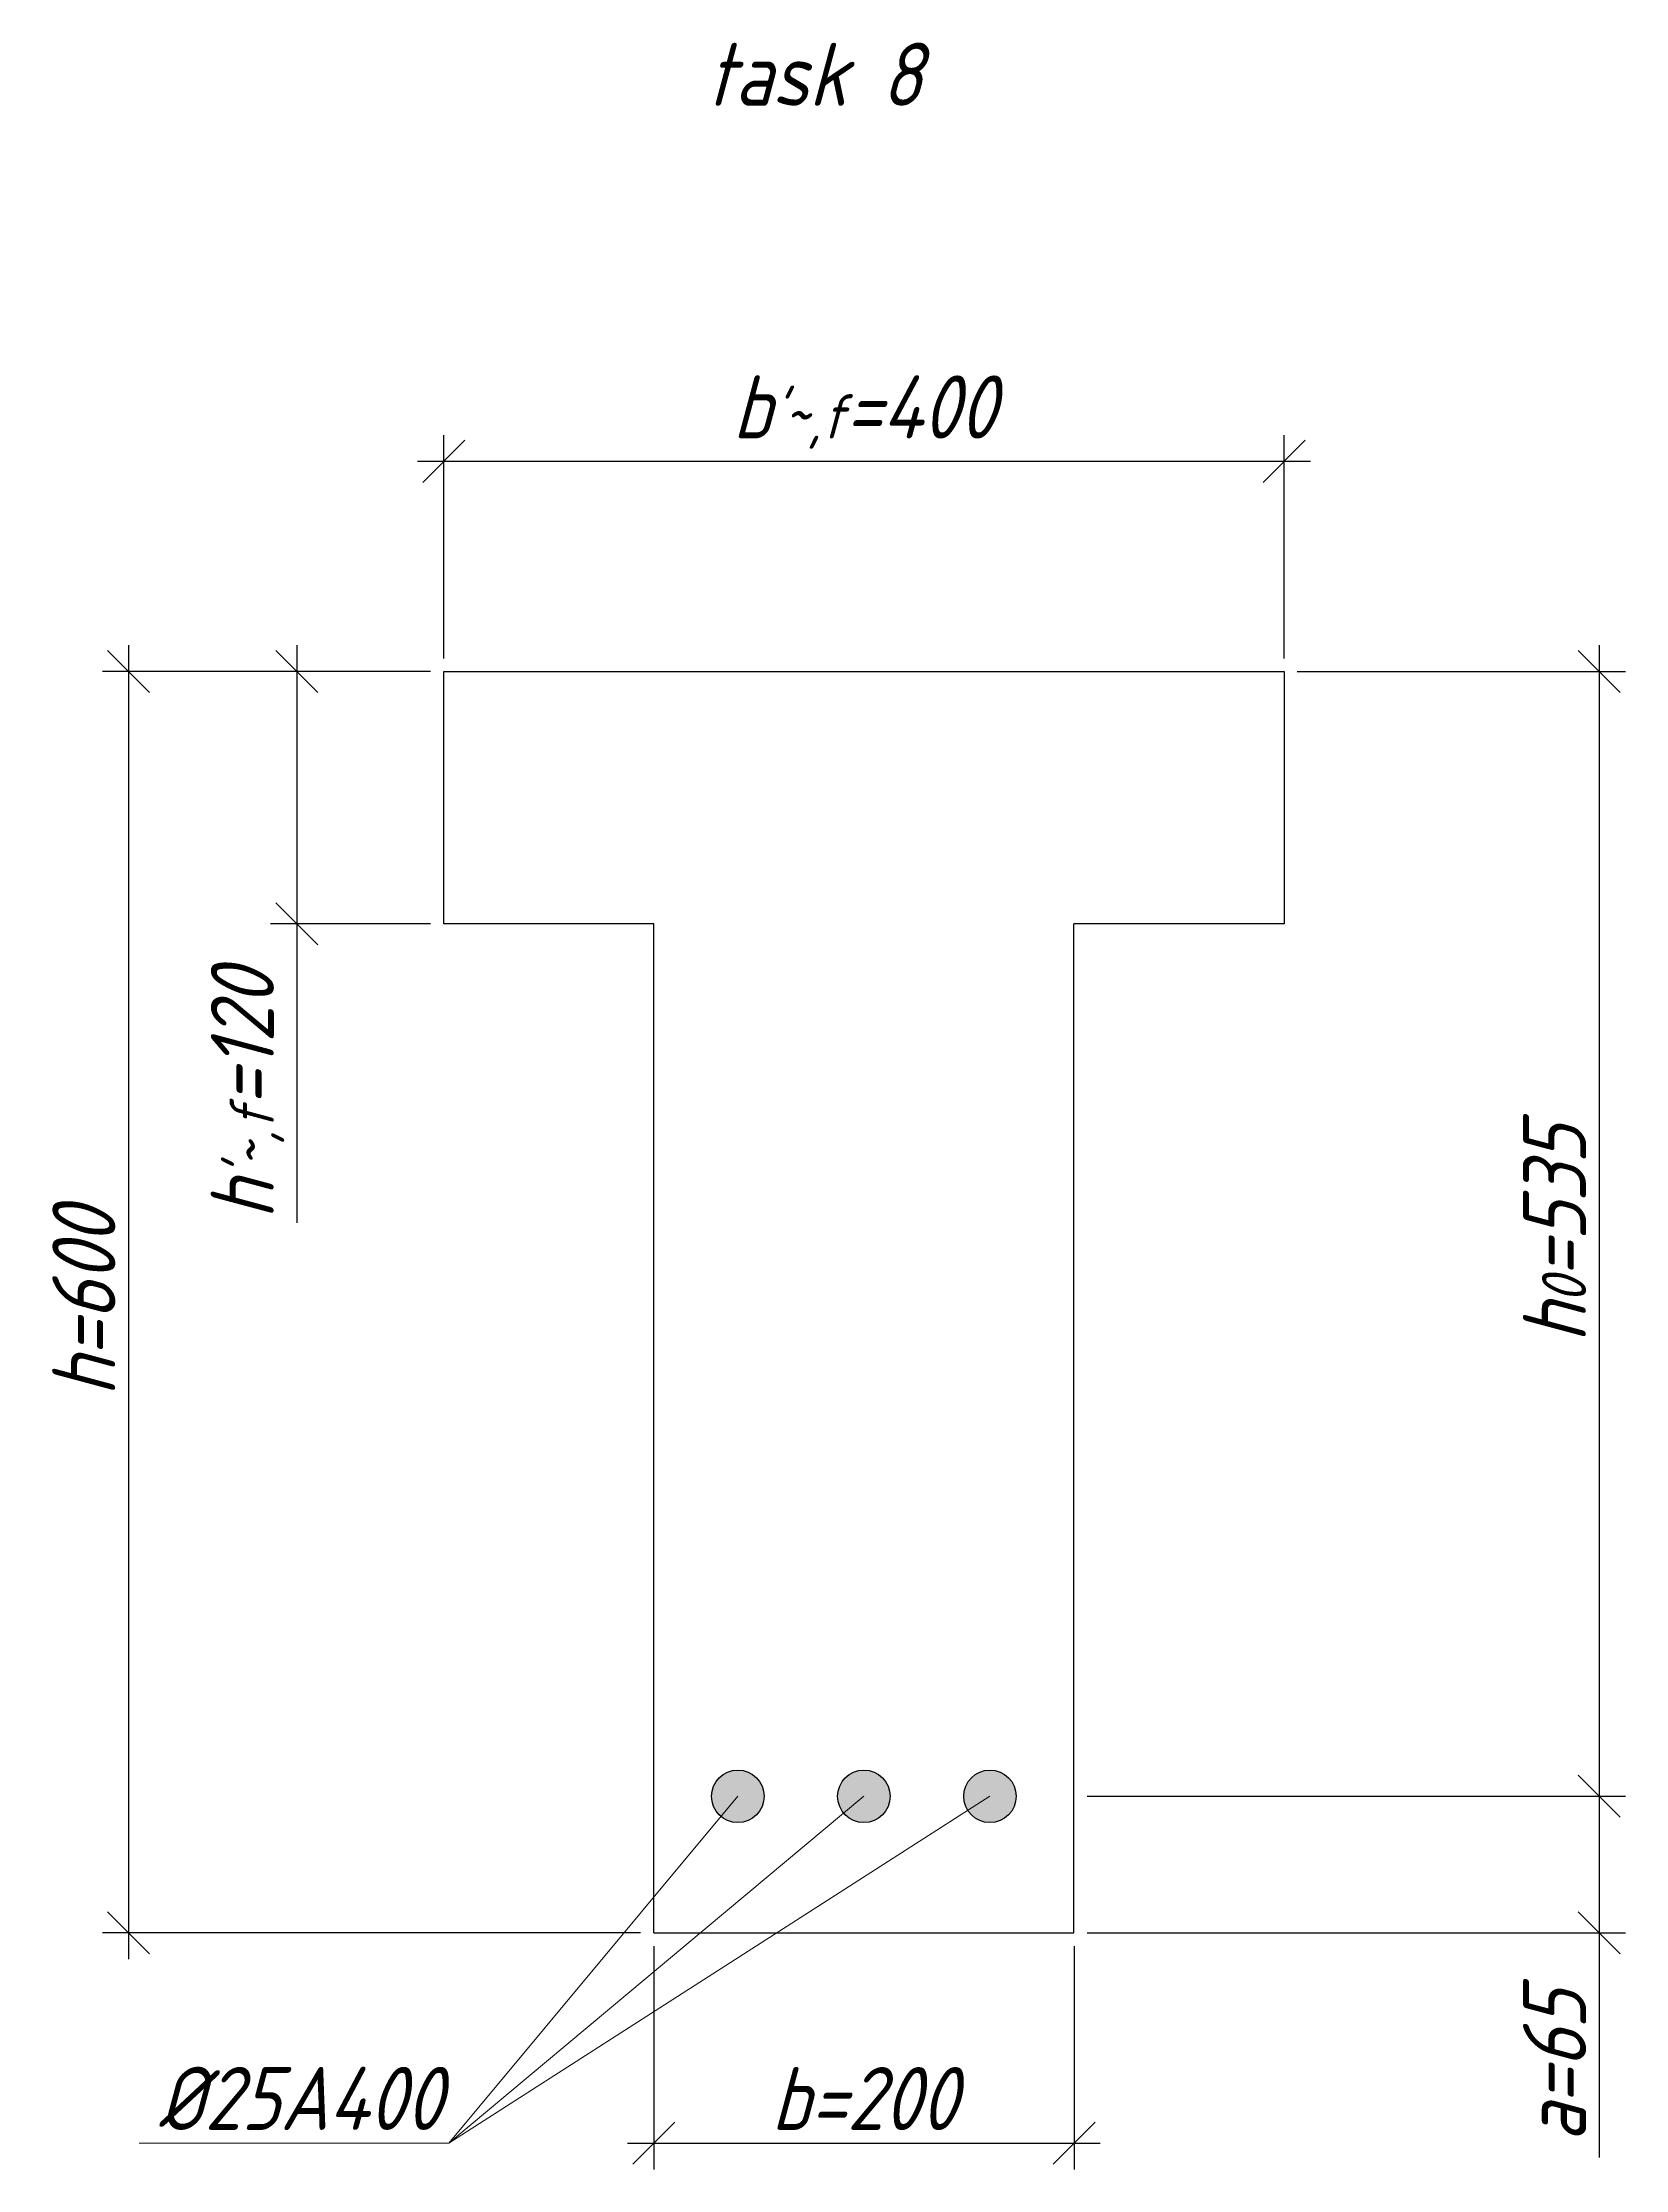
# Model space of a CAD drawing. Header units: millimetres. Extents: x -180 to 58926, y -10791 to 13515.
# Drawn here: x 6027 to 6780, y -4981 to -3970 of the extents above; entities that cross this region are included whole.
import ezdxf

# ---------------------------------------------------------------- set-up
doc = ezdxf.new("R2010")
doc.units = ezdxf.units.MM
for name, color, linetype, lineweight in [('basic', 95, 'Continuous', 30), ('size', 45, 'Continuous', 20), ('text', 13, 'Continuous', 20), ('thin', 153, 'Continuous', 18)]:
    doc.layers.add(name, color=color, linetype=linetype, lineweight=lineweight)
doc.styles.add('Structures', font='isocpeur.ttf', dxfattribs={"width": 0.85, "oblique": 15})
doc.dimstyles.new('Structures', dxfattribs={"dimtxt": 3, "dimasz": 2, "dimexe": 1.25, "dimexo": 0.625, "dimtad": 1, "dimtxsty": 'Structures', "dimblk": 'OBLIQUE', "dimcen": 2.5, "dimdle": 1.25, "dimadec": 0, "dimazin": 0, "dimtfac": 1, "dimtmove": 0, "dimatfit": 3, "dimfxl": 1, "dimarcsym": 0})

msp = doc.modelspace()

# ---------------------------------------------------------------- texts
at = {"layer": 'text', "char_height": 30, "width": 137.52879, "attachment_point": 5, "style": 'Structures'}
for s, insert in [('task 8', (6394.082, -3984.697)), ('%%C25A400', (6149.255, -4947.561))]:
    msp.add_mtext(s, dxfattribs=dict(at, insert=insert))

# ---------------------------------------------------------------- blocks, each defined once
blk = doc.blocks.new('_Oblique')
at = {"color": 0, "linetype": 'ByBlock', "lineweight": -2}
blk.add_line((-0.5, -0.5), (0.5, 0.5), dxfattribs=at)
blk = doc.blocks.new('*D195')
at = {"layer": 'Defpoints', "color": 0, "transparency": 16777216}
for p in [(6317.7, -4868.8), (6517.7, -4868.8), (6517.7, -4968.8)]:
    blk.add_point(p, dxfattribs=at)
at = {"layer": 'size', "color": 0, "lineweight": -2, "transparency": 16777216}
for p, q in [((6317.7, -4875.1), (6317.7, -4981.3)), ((6517.7, -4875.1), (6517.7, -4981.3)), ((6305.2, -4968.8), (6530.2, -4968.8))]:
    blk.add_line(p, q, dxfattribs=at)
at = {"layer": 'size', "color": 0, "lineweight": -2, "transparency": 16777216, "xscale": 20, "yscale": 20, "zscale": 20, "rotation": 180}
blk.add_blockref('_Oblique', (6317.7, -4968.8), dxfattribs=at)
at = {"layer": 'size', "color": 0, "lineweight": -2, "transparency": 16777216, "xscale": 20, "yscale": 20, "zscale": 20}
blk.add_blockref('_Oblique', (6517.7, -4968.8), dxfattribs=at)
at = {"layer": 'size', "color": 0, "transparency": 16777216, "insert": (6417.7, -4947.6), "char_height": 30, "attachment_point": 5, "style": 'Structures'}
blk.add_mtext('b=200', dxfattribs=at)
blk = doc.blocks.new('*D196')
at = {"layer": 'Defpoints', "color": 0, "transparency": 16777216}
for p in [(6617.7, -4168.8), (6217.7, -4268.8), (6617.7, -4268.8)]:
    blk.add_point(p, dxfattribs=at)
at = {"layer": 'size', "color": 0, "lineweight": -2, "transparency": 16777216}
for p, q in [((6217.7, -4262.6), (6217.7, -4156.3)), ((6617.7, -4262.6), (6617.7, -4156.3)), ((6205.2, -4168.8), (6630.2, -4168.8))]:
    blk.add_line(p, q, dxfattribs=at)
at = {"layer": 'size', "color": 0, "lineweight": -2, "transparency": 16777216, "xscale": 20, "yscale": 20, "zscale": 20, "rotation": 180}
blk.add_blockref('_Oblique', (6217.7, -4168.8), dxfattribs=at)
at = {"layer": 'size', "color": 0, "lineweight": -2, "transparency": 16777216, "xscale": 20, "yscale": 20, "zscale": 20}
blk.add_blockref('_Oblique', (6617.7, -4168.8), dxfattribs=at)
at = {"layer": 'size', "color": 0, "transparency": 16777216, "insert": (6417.7, -4145.4), "char_height": 30, "attachment_point": 5, "style": 'Structures'}
blk.add_mtext("b{\\H0.7x;\\S'~,f;}=400", dxfattribs=at)
blk = doc.blocks.new('*D197')
at = {"layer": 'Defpoints', "color": 0, "transparency": 16777216}
for p in [(6617.7, -4268.8), (6517.7, -4803.8), (6767.7, -4803.8)]:
    blk.add_point(p, dxfattribs=at)
at = {"layer": 'size', "color": 0, "lineweight": -2, "transparency": 16777216}
for p, q in [((6767.7, -4256.3), (6767.7, -4816.3)), ((6623.9, -4268.8), (6780.2, -4268.8)), ((6523.9, -4803.8), (6780.2, -4803.8))]:
    blk.add_line(p, q, dxfattribs=at)
at = {"layer": 'size', "color": 0, "lineweight": -2, "transparency": 16777216, "xscale": 20, "yscale": 20, "zscale": 20}
for p, rotation in [((6767.7, -4268.8), 90), ((6767.7, -4803.8), 270)]:
    blk.add_blockref('_Oblique', p, dxfattribs=dict(at, rotation=rotation))
at = {"layer": 'size', "color": 0, "transparency": 16777216, "insert": (6746.4, -4536.3), "char_height": 30, "attachment_point": 5, "rotation": 90, "style": 'Structures'}
blk.add_mtext('h{\\H0.7x;\\S^ 0;}=535', dxfattribs=at)
blk = doc.blocks.new('*D198')
at = {"layer": 'Defpoints', "color": 0, "transparency": 16777216}
for p in [(6517.7, -4803.8), (6517.7, -4868.8), (6767.7, -4868.8)]:
    blk.add_point(p, dxfattribs=at)
at = {"layer": 'size', "color": 0, "lineweight": -2, "transparency": 16777216}
for p, q in [((6767.7, -4791.3), (6767.7, -4868.8)), ((6523.9, -4803.8), (6780.2, -4803.8)), ((6523.9, -4868.8), (6780.2, -4868.8)), ((6767.7, -4868.8), (6767.7, -4975.7))]:
    blk.add_line(p, q, dxfattribs=at)
at = {"layer": 'size', "color": 0, "lineweight": -2, "transparency": 16777216, "xscale": 20, "yscale": 20, "zscale": 20}
for p, rotation in [((6767.7, -4803.8), 90), ((6767.7, -4868.8), 270)]:
    blk.add_blockref('_Oblique', p, dxfattribs=dict(at, rotation=rotation))
at = {"layer": 'size', "color": 0, "transparency": 16777216, "insert": (6746.4, -4932.2), "char_height": 30, "attachment_point": 5, "rotation": 90, "style": 'Structures'}
blk.add_mtext('a=65', dxfattribs=at)
blk = doc.blocks.new('*D199')
at = {"layer": 'Defpoints', "color": 0, "transparency": 16777216}
for p in [(6217.7, -4268.8), (6147.7, -4388.8), (6217.7, -4388.8)]:
    blk.add_point(p, dxfattribs=at)
at = {"layer": 'size', "color": 0, "lineweight": -2, "transparency": 16777216}
for p, q in [((6147.7, -4256.3), (6147.7, -4388.8)), ((6211.4, -4268.8), (6135.2, -4268.8)), ((6211.4, -4388.8), (6135.2, -4388.8)), ((6147.7, -4388.8), (6147.7, -4531))]:
    blk.add_line(p, q, dxfattribs=at)
at = {"layer": 'size', "color": 0, "lineweight": -2, "transparency": 16777216, "xscale": 20, "yscale": 20, "zscale": 20}
for p, rotation in [((6147.7, -4268.8), 90), ((6147.7, -4388.8), 270)]:
    blk.add_blockref('_Oblique', p, dxfattribs=dict(at, rotation=rotation))
at = {"layer": 'size', "color": 0, "transparency": 16777216, "insert": (6124.3, -4469.9), "char_height": 30, "attachment_point": 5, "rotation": 90, "style": 'Structures'}
blk.add_mtext("h{\\H0.7x;\\S'~,f;}=120", dxfattribs=at)
blk = doc.blocks.new('*D200')
at = {"layer": 'Defpoints', "color": 0, "transparency": 16777216}
for p in [(6217.7, -4268.8), (6067.7, -4868.8), (6317.7, -4868.8)]:
    blk.add_point(p, dxfattribs=at)
at = {"layer": 'size', "color": 0, "lineweight": -2, "transparency": 16777216}
for p, q in [((6067.7, -4256.3), (6067.7, -4881.3)), ((6211.4, -4268.8), (6055.2, -4268.8)), ((6311.4, -4868.8), (6055.2, -4868.8))]:
    blk.add_line(p, q, dxfattribs=at)
at = {"layer": 'size', "color": 0, "lineweight": -2, "transparency": 16777216, "xscale": 20, "yscale": 20, "zscale": 20}
for p, rotation in [((6067.7, -4268.8), 90), ((6067.7, -4868.8), 270)]:
    blk.add_blockref('_Oblique', p, dxfattribs=dict(at, rotation=rotation))
at = {"layer": 'size', "color": 0, "transparency": 16777216, "insert": (6046.4, -4568.8), "char_height": 30, "attachment_point": 5, "rotation": 90, "style": 'Structures'}
blk.add_mtext('h=600', dxfattribs=at)

# ---------------------------------------------------------------- dimensions: what is measured, and where the dimension line sits
at = {"layer": 'size'}
for base, p1, p2, text, picture, middle in [((6617.657, -4168.824), (6217.657, -4268.824), (6617.657, -4268.824), "b{\\H0.7x;\\S'~,f;}=<>", '*D196', (6417.657, -4145.424)), ((6517.657, -4968.824), (6317.657, -4868.824), (6517.657, -4868.824), 'b=<>', '*D195', (6417.657, -4947.574))]:
    dim = msp.add_linear_dim(base=base, p1=p1, p2=p2, text=text, dimstyle='Structures', dxfattribs=at)
    dim.commit()
    dim.dimension.update_dxf_attribs({"geometry": picture, "text_midpoint": middle})
for base, p1, p2, text, picture, middle in [((6067.657, -4868.824), (6217.657, -4268.824), (6317.657, -4868.824), 'h=<>', '*D200', (6046.407, -4568.824)), ((6147.657, -4388.824), (6217.657, -4268.824), (6217.657, -4388.824), "h{\\H0.7x;\\S'~,f;}=<>", '*D199', (6124.257, -4469.913)), ((6767.657, -4803.824), (6617.657, -4268.824), (6517.657, -4803.824), 'h{\\H0.7x;\\S^ 0;}=<>', '*D197', (6746.407, -4536.324)), ((6767.657, -4868.824), (6517.657, -4803.824), (6517.657, -4868.824), 'a=<>', '*D198', (6746.407, -4932.243))]:
    dim = msp.add_linear_dim(base=base, p1=p1, p2=p2, angle=90, text=text, dimstyle='Structures', dxfattribs=at)
    dim.commit()
    dim.dimension.update_dxf_attribs({"geometry": picture, "text_midpoint": middle})

# ---------------------------------------------------------------- hatches: boundary and pattern name
at = {"layer": 'basic'}
h = msp.add_hatch(color=256, dxfattribs=at)
h.dxf.hatch_style = 1
h.paths.add_polyline_path([(6357.657, -4791.324, 0.41421356), (6345.157, -4803.824), (6357.657, -4803.824)])
h.paths.add_polyline_path([(6357.657, -4791.324), (6357.657, -4803.824), (6370.157, -4803.824, 0.41421356)])
h.paths.add_polyline_path([(6370.157, -4803.824), (6357.657, -4803.824), (6357.657, -4816.324, 0.41421356)])
h.paths.add_polyline_path([(6357.657, -4803.824), (6345.157, -4803.824, 0.41421356), (6357.657, -4816.324)])
h = msp.add_hatch(color=256, dxfattribs=at)
h.dxf.hatch_style = 1
h.paths.add_polyline_path([(6417.657, -4791.324, 0.41421356), (6405.157, -4803.824), (6417.657, -4803.824)])
h.paths.add_polyline_path([(6417.657, -4791.324), (6417.657, -4803.824), (6430.157, -4803.824, 0.41421356)])
h.paths.add_polyline_path([(6430.157, -4803.824), (6417.657, -4803.824), (6417.657, -4816.324, 0.41421356)])
h.paths.add_polyline_path([(6417.657, -4803.824), (6405.157, -4803.824, 0.41421356), (6417.657, -4816.324)])
h = msp.add_hatch(color=256, dxfattribs=at)
h.dxf.hatch_style = 1
h.paths.add_polyline_path([(6477.657, -4791.324, 0.41421356), (6465.157, -4803.824), (6477.657, -4803.824)])
h.paths.add_polyline_path([(6477.657, -4791.324), (6477.657, -4803.824), (6490.157, -4803.824, 0.41421356)])
h.paths.add_polyline_path([(6490.157, -4803.824), (6477.657, -4803.824), (6477.657, -4816.324, 0.41421356)])
h.paths.add_polyline_path([(6477.657, -4803.824), (6465.157, -4803.824, 0.41421356), (6477.657, -4816.324)])

# ---------------------------------------------------------------- linework, layer by layer
for p, q in [((6217.657, -4268.824), (6617.657, -4268.824)), ((6217.657, -4388.824), (6217.657, -4268.824)), ((6617.657, -4268.824), (6617.657, -4388.824)), ((6317.657, -4388.824), (6217.657, -4388.824)), ((6317.657, -4868.824), (6317.657, -4388.824)), ((6617.657, -4388.824), (6517.657, -4388.824)), ((6517.657, -4868.824), (6517.657, -4388.824)), ((6317.657, -4868.824), (6517.657, -4868.824))]:
    msp.add_line(p, q, dxfattribs=at)
for centre in [(6357.657, -4803.824), (6417.657, -4803.824), (6477.657, -4803.824)]:
    msp.add_circle(centre, 12.5, dxfattribs=at)
at = {"layer": 'thin'}
for p, q in [((6357.657, -4803.824), (6220.187, -4968.824)), ((6220.187, -4968.824), (6417.657, -4803.824)), ((6477.657, -4803.824), (6220.187, -4968.824)), ((6220.187, -4968.824), (6072.752, -4968.824))]:
    msp.add_line(p, q, dxfattribs=at)

msp.set_redraw_order([(e.dxf.handle, doc.entitydb.next_handle()) for e in msp.query("TEXT MTEXT ATTDEF DIMENSION ARC_DIMENSION")])  # texts and dimensions are drawn at this point

doc.saveas('drawing.dxf')
